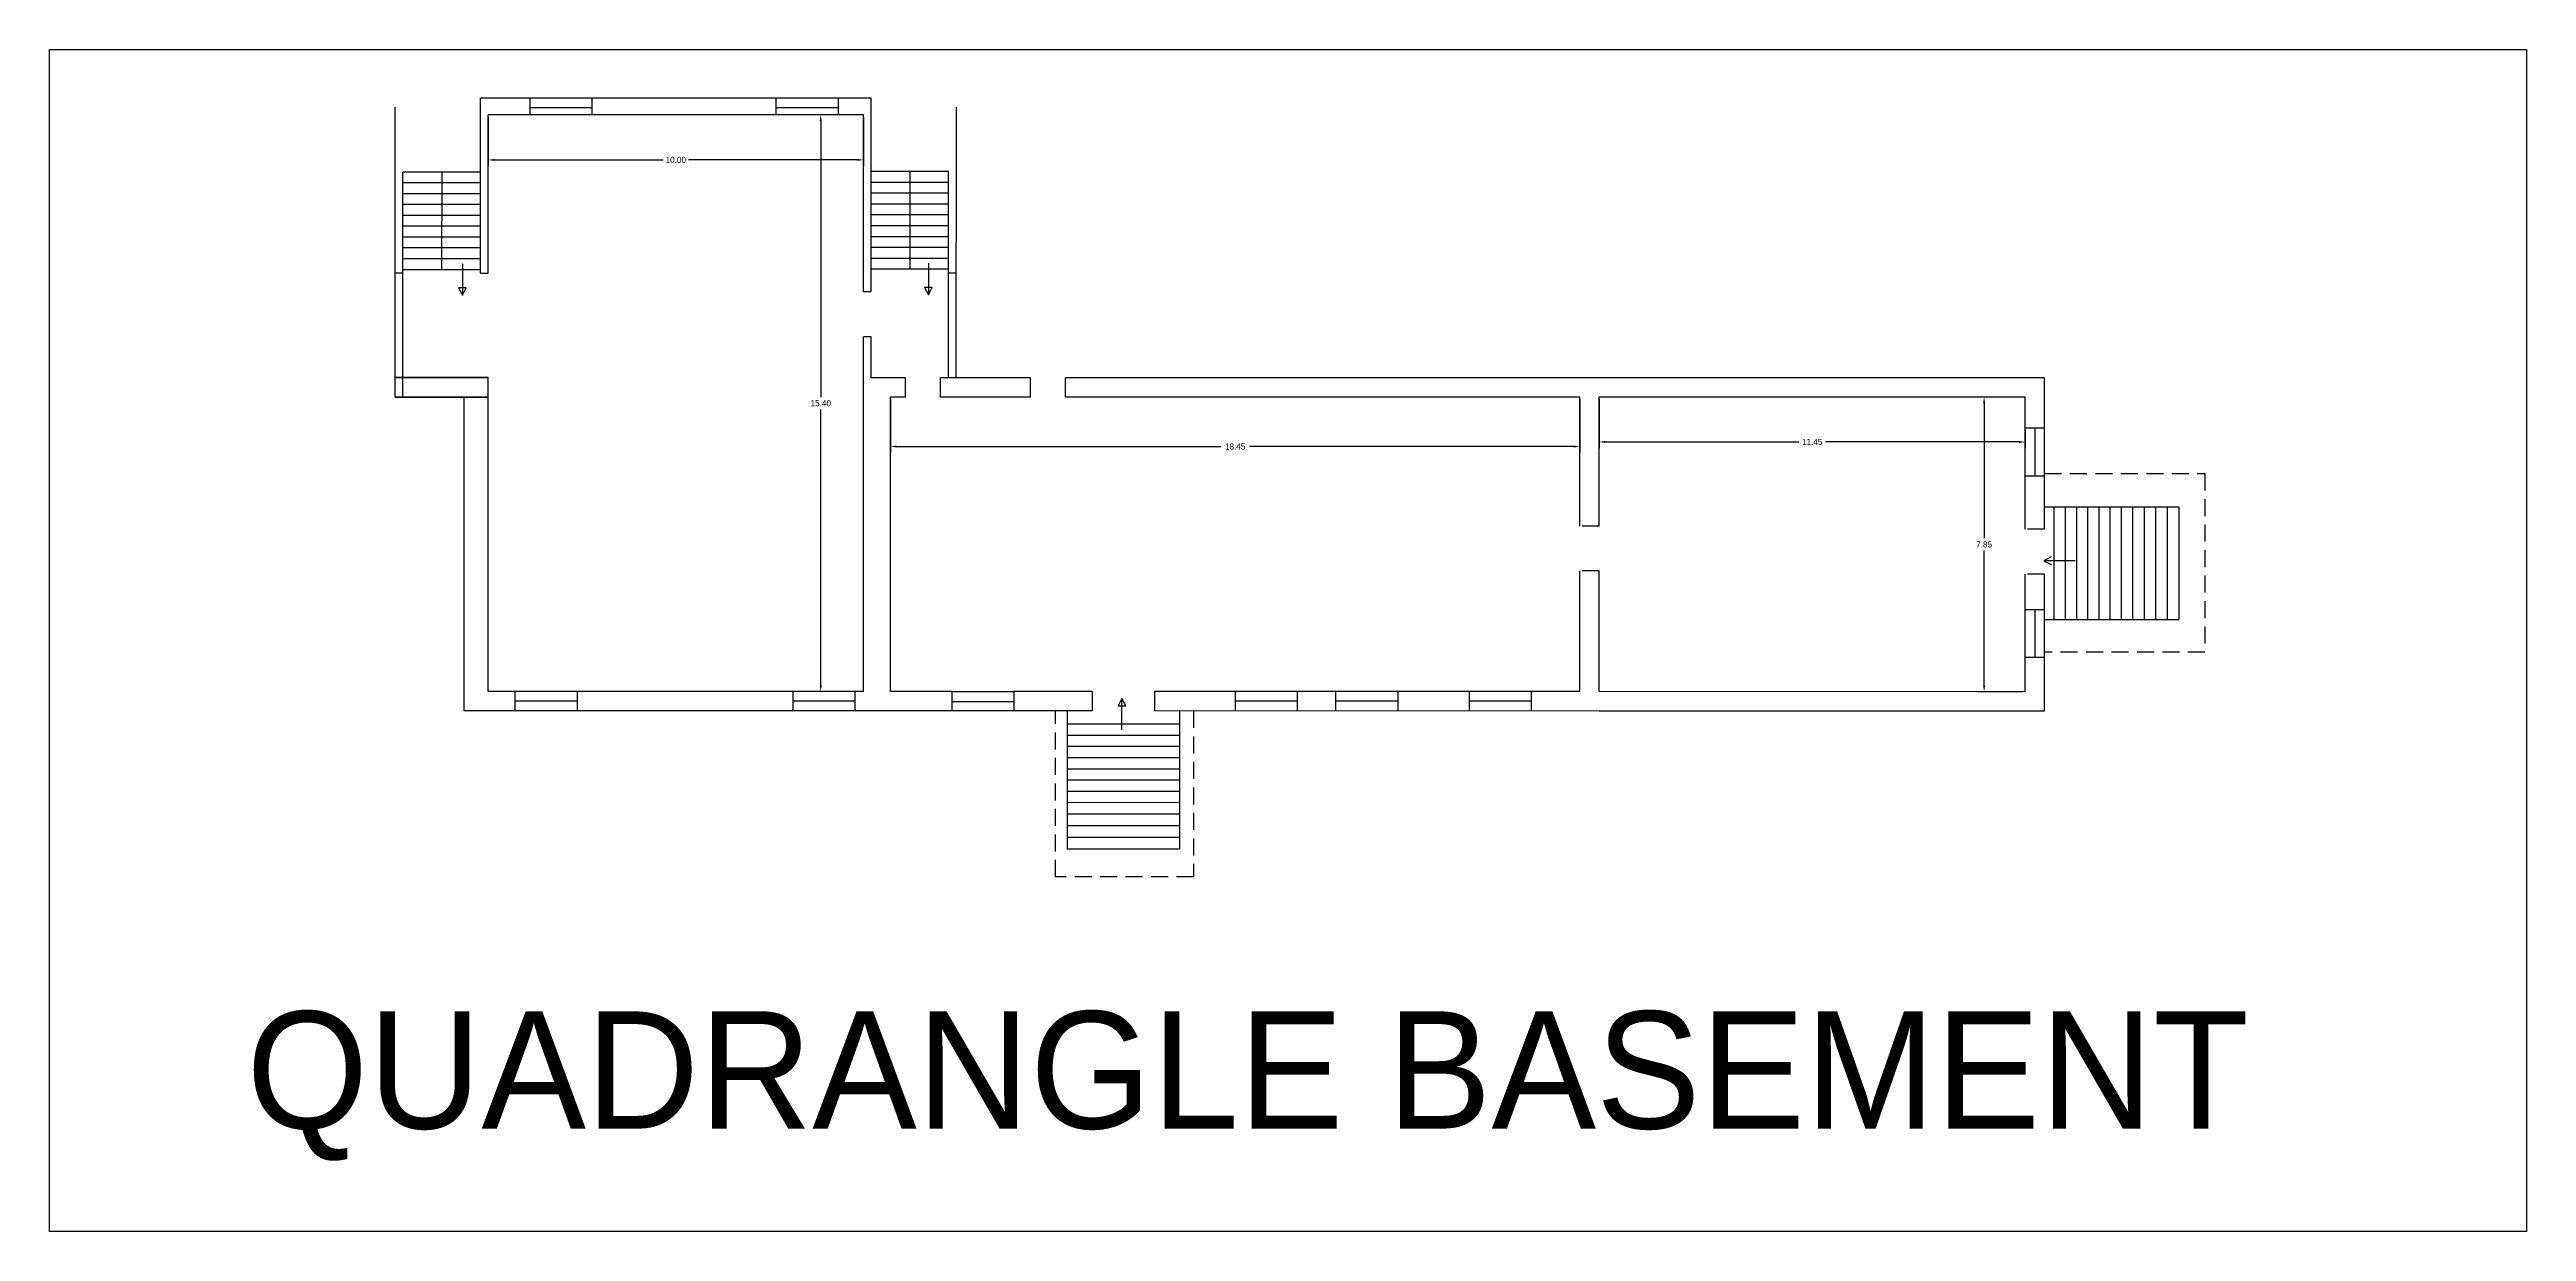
# Model space of a CAD drawing. Header units: inches. Extents: x 56 to 408, y 49 to 166.
# Drawn here: x 334.6 to 407.5, y 131 to 165.8 of the extents above; entities that cross this region are included whole.
import ezdxf

# ---------------------------------------------------------------- set-up
doc = ezdxf.new("R2010")
doc.units = ezdxf.units.IN
doc.header["$MEASUREMENT"] = 0
doc.linetypes.add('DASHED', pattern=[0.75, 0.5, -0.25])
doc.layers.add('TEXT', color=7, linetype='Continuous', lineweight=15)
doc.layers.add('WALL', color=7, linetype='Continuous', lineweight=30)
doc.dimstyles.get("Standard").update_dxf_attribs({"dimtxt": 0.18, "dimasz": 0.18, "dimexe": 0.18, "dimexo": 0.0625, "dimgap": 0.09, "dimtad": 0, "dimtih": 1, "dimtoh": 1, "dimdec": 4, "dimzin": 0, "dimdsep": 46, "dimtxsty": 'Standard', "dimcen": 0.09, "dimadec": 0, "dimazin": 0, "dimtfac": 1, "dimtdec": 4, "dimtofl": 0, "dimtmove": 0, "dimatfit": 3, "dimfxl": 1, "dimtolj": 1, "dimtzin": 0, "dimarcsym": 0})

msp = doc.modelspace()

# ---------------------------------------------------------------- texts
at = {"layer": 'TEXT', "ltscale": 0.5}
msp.add_text('QUADRANGLE BASEMENT', height=3.45, dxfattribs=at).set_placement((340.38808, 134.05619))

# ---------------------------------------------------------------- blocks, each defined once
blk = doc.blocks.new('*D26')
at = {"layer": 'Defpoints', "color": 0, "transparency": 16777216}
for p in [(392.759, 155.576), (391.551, 146.911), (392.758, 146.911)]:
    blk.add_point(p, dxfattribs=at)
at = {"layer": 'WALL', "color": 0, "lineweight": -2, "transparency": 16777216}
for p, q in [((392.696, 155.576), (391.371, 155.576)), ((391.551, 155.396), (391.551, 151.423)), ((391.551, 147.091), (391.551, 151.063)), ((392.695, 146.911), (391.371, 146.911))]:
    blk.add_line(p, q, dxfattribs=at)
at = {"layer": 'WALL', "color": 0, "transparency": 16777216}
for points in [[(391.521, 155.396), (391.581, 155.396), (391.551, 155.576)], [(391.521, 147.091), (391.581, 147.091), (391.551, 146.911)]]:
    blk.add_solid(points, dxfattribs=at)
at = {"layer": 'WALL', "color": 0, "transparency": 16777216, "insert": (391.551, 151.243), "char_height": 0.18, "attachment_point": 5}
blk.add_mtext('\\A1;7.85', dxfattribs=at)
blk = doc.blocks.new('*D27')
at = {"layer": 'Defpoints', "color": 0, "transparency": 16777216}
for p in [(380.217, 155.577), (392.759, 154.664), (392.759, 154.258)]:
    blk.add_point(p, dxfattribs=at)
at = {"layer": 'WALL', "color": 0, "lineweight": -2, "transparency": 16777216}
for p, q in [((380.217, 155.515), (380.217, 154.078)), ((380.397, 154.258), (386.098, 154.258)), ((392.579, 154.258), (386.878, 154.258)), ((392.759, 154.601), (392.759, 154.078))]:
    blk.add_line(p, q, dxfattribs=at)
at = {"layer": 'WALL', "color": 0, "transparency": 16777216}
for points in [[(380.397, 154.288), (380.397, 154.228), (380.217, 154.258)], [(392.579, 154.288), (392.579, 154.228), (392.759, 154.258)]]:
    blk.add_solid(points, dxfattribs=at)
at = {"layer": 'WALL', "color": 0, "transparency": 16777216, "insert": (386.488, 154.258), "char_height": 0.18, "attachment_point": 5}
blk.add_mtext('\\A1;11.45', dxfattribs=at)
blk = doc.blocks.new('*D28')
at = {"layer": 'Defpoints', "color": 0, "transparency": 16777216}
for p in [(359.352, 155.579), (379.647, 155.577), (359.352, 154.124)]:
    blk.add_point(p, dxfattribs=at)
at = {"layer": 'WALL', "color": 0, "lineweight": -2, "transparency": 16777216}
for p, q in [((359.352, 155.517), (359.352, 153.944)), ((379.647, 155.515), (379.647, 153.944)), ((359.532, 154.124), (369.079, 154.124)), ((379.467, 154.124), (369.919, 154.124))]:
    blk.add_line(p, q, dxfattribs=at)
at = {"layer": 'WALL', "color": 0, "transparency": 16777216}
for points in [[(359.532, 154.154), (359.532, 154.094), (359.352, 154.124)], [(379.467, 154.154), (379.467, 154.094), (379.647, 154.124)]]:
    blk.add_solid(points, dxfattribs=at)
at = {"layer": 'WALL', "color": 0, "transparency": 16777216, "insert": (369.499, 154.124), "char_height": 0.18, "attachment_point": 5}
blk.add_mtext('\\A1;18.45', dxfattribs=at)
blk = doc.blocks.new('*D29')
at = {"layer": 'Defpoints', "color": 0, "transparency": 16777216}
for p in [(358.555, 163.88), (357.299, 146.914), (358.553, 146.914)]:
    blk.add_point(p, dxfattribs=at)
at = {"layer": 'WALL', "color": 0, "lineweight": -2, "transparency": 16777216}
for p, q in [((358.492, 163.88), (357.119, 163.88)), ((357.299, 163.7), (357.299, 155.577)), ((357.299, 147.094), (357.299, 155.217)), ((358.491, 146.914), (357.119, 146.914))]:
    blk.add_line(p, q, dxfattribs=at)
at = {"layer": 'WALL', "color": 0, "transparency": 16777216}
for points in [[(357.269, 163.7), (357.329, 163.7), (357.299, 163.88)], [(357.269, 147.094), (357.329, 147.094), (357.299, 146.914)]]:
    blk.add_solid(points, dxfattribs=at)
at = {"layer": 'WALL', "color": 0, "transparency": 16777216, "insert": (357.299, 155.397), "char_height": 0.18, "attachment_point": 5}
blk.add_mtext('\\A1;15.40', dxfattribs=at)
blk = doc.blocks.new('*D30')
at = {"layer": 'Defpoints', "color": 0, "transparency": 16777216}
for p in [(347.507, 163.881), (358.555, 163.88), (358.555, 162.557)]:
    blk.add_point(p, dxfattribs=at)
at = {"layer": 'WALL', "color": 0, "lineweight": -2, "transparency": 16777216}
for p, q in [((347.507, 163.818), (347.507, 162.377)), ((358.555, 163.817), (358.555, 162.377)), ((347.687, 162.557), (352.656, 162.557)), ((358.375, 162.557), (353.406, 162.557))]:
    blk.add_line(p, q, dxfattribs=at)
at = {"layer": 'WALL', "color": 0, "transparency": 16777216}
for points in [[(347.687, 162.587), (347.687, 162.527), (347.507, 162.557)], [(358.375, 162.587), (358.375, 162.527), (358.555, 162.557)]]:
    blk.add_solid(points, dxfattribs=at)
at = {"layer": 'WALL', "color": 0, "transparency": 16777216, "insert": (353.031, 162.557), "char_height": 0.18, "attachment_point": 5}
blk.add_mtext('\\A1;10.00', dxfattribs=at)

# ---------------------------------------------------------------- dimensions: what is measured, and where the dimension line sits
at = {"layer": 'WALL'}
for base, p1, p2, text, picture, middle in [((358.55475, 162.55689), (347.50659, 163.88079), (358.55475, 163.87967), '10.00', '*D30', (353.03067, 162.55689)), ((359.35202, 154.12356), (379.64687, 155.57715), (359.35202, 155.57922), '18.45', '*D28', (369.49944, 154.12356))]:
    dim = msp.add_linear_dim(base=base, p1=p1, p2=p2, text=text, dimstyle='Standard', dxfattribs=at)
    dim.commit()
    dim.dimension.update_dxf_attribs({"geometry": picture, "text_midpoint": middle})
for base, p1, p2, text, picture, middle in [((357.29883, 146.91408), (358.55475, 163.87967), (358.55302, 146.91408), '15.40', '*D29', (357.29883, 155.39687)), ((391.55114, 146.9106), (392.75871, 155.57582), (392.75783, 146.9106), '7.85', '*D26', (391.55114, 151.24321))]:
    dim = msp.add_linear_dim(base=base, p1=p1, p2=p2, angle=270, text=text, dimstyle='Standard', dxfattribs=at)
    dim.commit()
    dim.dimension.update_dxf_attribs({"geometry": picture, "text_midpoint": middle})
dim = msp.add_linear_dim(base=(392.75884, 154.25778), p1=(380.21695, 155.5771), p2=(392.75884, 154.66369), text='11.45', dimstyle='Standard', dxfattribs=at)
dim.commit()
dim.dimension.update_dxf_attribs({"geometry": '*D27', "text_midpoint": (386.48783, 154.25778), "dimtype": 160})

# ---------------------------------------------------------------- linework, layer by layer
for p, q in [((348.73151, 164.37567), (348.73146, 163.88067)), ((350.56153, 164.09044), (348.73148, 164.09063)), ((350.56156, 164.37548), (350.56151, 163.88048)), ((355.97966, 164.37493), (355.97961, 163.87993)), ((357.80968, 164.0897), (355.97963, 164.08989)), ((357.80971, 164.37474), (357.80966, 163.87974)), ((347.27839, 162.19973), (344.99807, 162.19996)), ((346.13823, 162.19985), (346.13762, 159.32664)), ((358.78258, 161.9036), (361.0629, 161.90337)), ((358.78261, 162.22285), (361.06293, 162.22262)), ((359.92277, 162.22273), (359.92248, 159.34953)), ((347.27829, 161.242), (344.99797, 161.24223)), ((347.27833, 161.56124), (344.99801, 161.56147)), ((347.27836, 161.88049), (344.99804, 161.88072)), ((358.78251, 161.26511), (361.06283, 161.26488)), ((358.78255, 161.58436), (361.06287, 161.58413)), ((347.27823, 160.60351), (344.99791, 160.60374)), ((347.27826, 160.92275), (344.99794, 160.92298)), ((358.78245, 160.62662), (361.06277, 160.62639)), ((358.78248, 160.94587), (361.0628, 160.94564)), ((347.27816, 159.96502), (344.99784, 159.96525)), ((347.2782, 160.28426), (344.99788, 160.28449)), ((358.78238, 159.98814), (361.0627, 159.9879)), ((358.78242, 160.30738), (361.06274, 160.30715)), ((347.2781, 159.32653), (344.99778, 159.32676)), ((347.27813, 159.64577), (344.99781, 159.646)), ((358.78232, 159.34965), (361.06264, 159.34941)), ((358.78235, 159.66889), (361.06267, 159.66866)), ((393.32915, 154.66363), (392.75907, 154.66369)), ((393.04403, 154.66366), (393.04388, 153.25598)), ((393.32892, 153.25595), (392.75884, 153.25601)), ((393.32846, 152.34567), (397.28589, 152.34527)), ((393.6077, 152.34565), (393.60737, 149.03918)), ((393.9377, 152.34561), (393.93737, 149.03915)), ((394.2677, 152.34558), (394.26737, 149.03911)), ((394.5977, 152.34555), (394.59737, 149.03908)), ((394.9277, 152.34551), (394.92737, 149.03905)), ((395.2577, 152.34548), (395.25737, 149.03901)), ((395.5877, 152.34544), (395.58737, 149.03898)), ((395.9177, 152.34541), (395.91737, 149.03895)), ((396.25975, 152.34538), (396.25941, 149.03891)), ((396.6018, 152.34534), (396.60146, 149.03888)), ((396.94385, 152.34531), (396.94351, 149.03884)), ((397.28589, 152.34527), (397.28556, 149.03881)), ((393.32846, 149.32148), (392.75838, 149.32153)), ((393.04334, 149.3215), (393.0432, 147.91382)), ((393.32813, 149.03921), (397.28556, 149.03881)), ((393.32824, 147.9138), (392.75816, 147.91385)), ((348.29679, 146.91513), (348.29673, 146.34505)), ((350.12681, 146.6299), (348.29676, 146.63009)), ((350.12684, 146.91494), (350.12678, 146.34486)), ((356.47266, 146.91429), (356.4726, 146.34421)), ((358.30268, 146.62907), (356.47263, 146.62925)), ((358.30271, 146.91411), (358.30265, 146.34403)), ((361.15648, 146.91382), (361.15642, 146.34374)), ((362.98652, 146.91363), (362.98646, 146.34355)), ((365.29387, 146.9134), (365.29381, 146.34332)), ((367.12392, 146.91321), (367.12386, 146.34313)), ((369.49862, 146.91297), (369.49856, 146.34289)), ((371.32864, 146.62774), (369.49859, 146.62793)), ((371.32867, 146.91278), (371.32861, 146.3427)), ((372.45708, 146.91267), (372.45703, 146.34259)), ((374.2871, 146.62744), (372.45705, 146.62763)), ((374.28713, 146.91248), (374.28707, 146.3424)), ((376.39023, 146.91227), (376.39018, 146.34219)), ((378.22025, 146.62704), (376.39021, 146.62723)), ((378.22028, 146.91208), (378.22022, 146.342)), ((364.55517, 146.34334), (364.55475, 142.27722)), ((367.86159, 145.95507), (364.55513, 145.95541)), ((367.86163, 146.343), (367.86122, 142.27688)), ((367.86152, 145.29507), (364.55506, 145.29541)), ((367.86156, 145.62507), (364.55509, 145.62541)), ((367.86146, 144.63507), (364.55499, 144.63541)), ((367.86149, 144.96507), (364.55503, 144.96541)), ((367.86139, 143.97507), (364.55493, 143.97541)), ((367.86142, 144.30507), (364.55496, 144.30541)), ((367.86129, 142.96098), (364.55482, 142.96131)), ((367.86132, 143.30302), (364.55486, 143.30336)), ((367.86136, 143.64507), (364.55489, 143.64541)), ((367.86122, 142.27688), (364.55475, 142.27722)), ((367.86125, 142.61893), (364.55479, 142.61926))]:
    msp.add_line(p, q)
at = {"linetype": 'DASHED'}
for p, q in [((358.78225, 158.67061), (358.55422, 158.67061)), ((358.78212, 157.35061), (358.55408, 157.35061)), ((393.32856, 153.32727), (398.05411, 153.32727)), ((398.05411, 153.32727), (398.05411, 148.07488)), ((380.21656, 151.78404), (379.64648, 151.78404)), ((393.3284, 151.68743), (392.75851, 151.68743)), ((380.21643, 150.46404), (379.64635, 150.46404)), ((393.32826, 150.36743), (392.75832, 150.36743)), ((398.05411, 148.07488), (393.32803, 148.07488)), ((364.20662, 141.46203), (364.20662, 146.34337)), ((368.27565, 146.34296), (368.27565, 141.46203)), ((368.27565, 141.46203), (364.20662, 141.46203))]:
    msp.add_line(p, q, dxfattribs=at)
at = {"layer": 'WALL'}
for p, q in [((344.76937, 155.5807), (344.77023, 164.1091)), ((347.27809, 159.22896), (347.27861, 164.37581)), ((358.78283, 164.37464), (347.27861, 164.37581)), ((358.78225, 158.67061), (358.7828, 164.37464)), ((361.29035, 156.14905), (361.29116, 164.10742)), ((347.50612, 159.22894), (347.50659, 163.88079)), ((358.55475, 163.87967), (347.50659, 163.88079)), ((358.55422, 158.67061), (358.55475, 163.87967)), ((344.9974, 155.58068), (344.99807, 162.19996)), ((361.06231, 156.14907), (361.06293, 162.22262)), ((344.99777, 159.22919), (344.76974, 159.22922)), ((346.75046, 159.49945), (346.75046, 158.57219)), ((347.27809, 159.22896), (347.50612, 159.22894)), ((360.47209, 159.51373), (360.47209, 158.58647)), ((361.29066, 159.22754), (361.06263, 159.22756)), ((346.85874, 158.78895), (346.63535, 158.78895)), ((346.63535, 158.78895), (346.75046, 158.57219)), ((346.75046, 158.57219), (346.85874, 158.78895)), ((360.58036, 158.80323), (360.35697, 158.80323)), ((360.35697, 158.80323), (360.47209, 158.58647)), ((360.47209, 158.58647), (360.58036, 158.80323)), ((358.55302, 146.91408), (358.55408, 157.35061)), ((358.78199, 156.14924), (358.78212, 157.35061)), ((344.76942, 156.15078), (347.50581, 156.1505)), ((347.50581, 156.1505), (344.76942, 156.15078)), ((347.50487, 146.91521), (347.50581, 156.1505)), ((359.79755, 156.14916), (358.78199, 156.14924)), ((359.79749, 155.57917), (359.79755, 156.14916)), ((360.82363, 155.57907), (360.82369, 156.14908)), ((363.4782, 156.14888), (360.82369, 156.14908)), ((363.47815, 155.5788), (363.4782, 156.14888)), ((364.50429, 155.57869), (364.50435, 156.14878)), ((375.02928, 156.1477), (364.50435, 156.14878)), ((380.21701, 156.14718), (375.02928, 156.1477)), ((393.32885, 156.14584), (380.21701, 156.14718)), ((393.32848, 152.45776), (393.32885, 156.14584)), ((347.50575, 155.58042), (344.76937, 155.5807)), ((344.76937, 155.5807), (347.50575, 155.58042)), ((346.79472, 155.5805), (346.79472, 146.3452)), ((359.35113, 146.914), (359.35202, 155.57922)), ((359.79749, 155.57917), (359.35202, 155.57922)), ((363.47815, 155.5788), (360.82363, 155.57907)), ((375.02922, 155.57762), (364.50429, 155.57869)), ((379.64687, 155.57715), (375.02922, 155.57762)), ((379.64671, 154.03514), (379.64687, 155.57715)), ((380.21679, 154.03508), (380.21695, 155.5771)), ((392.75871, 155.57582), (380.21695, 155.5771)), ((392.75884, 154.66369), (392.75871, 155.57582)), ((392.75851, 151.68743), (392.75884, 154.66369)), ((379.64648, 151.78404), (379.64671, 154.03514)), ((380.21656, 151.78404), (380.21679, 154.03508)), ((393.3284, 151.68743), (393.32848, 152.45776)), ((379.64614, 148.38678), (379.64635, 150.46404)), ((380.21622, 148.38672), (380.21643, 150.46404)), ((392.75783, 146.9106), (392.75832, 150.36743)), ((393.52482, 150.87427), (393.30806, 150.75916)), ((394.23532, 150.75916), (393.30806, 150.75916)), ((393.30806, 150.75916), (393.52482, 150.65088)), ((393.32785, 146.34046), (393.32826, 150.36743)), ((379.64599, 146.91194), (379.64614, 148.38678)), ((380.21607, 146.91188), (380.21622, 148.38672)), ((350.80563, 146.91487), (347.50487, 146.91521)), ((358.55302, 146.91408), (350.80563, 146.91487)), ((361.15648, 146.91382), (359.35113, 146.914)), ((362.98649, 146.61576), (361.15644, 146.61576)), ((361.15648, 146.91382), (362.98652, 146.91363)), ((365.29387, 146.9134), (362.98652, 146.91363)), ((366.16409, 146.71244), (366.05582, 146.49567)), ((366.16409, 145.78518), (366.16409, 146.71244)), ((366.27921, 146.49567), (366.16409, 146.71244)), ((379.64599, 146.91194), (367.12392, 146.91321)), ((392.75783, 146.9106), (380.21607, 146.91188)), ((365.29381, 146.34332), (346.79472, 146.3452)), ((366.05582, 146.49567), (366.27921, 146.49567)), ((380.21601, 146.3418), (367.12386, 146.34313)), ((393.32785, 146.34046), (380.21601, 146.3418))]:
    msp.add_line(p, q, dxfattribs=at)
msp.add_lwpolyline([(334.59259, 165.80294), (407.51947, 165.80294), (407.51947, 131.03035), (334.59259, 131.03035)], close=True, dxfattribs=at)

msp.set_redraw_order([(e.dxf.handle, doc.entitydb.next_handle()) for e in msp.query("TEXT MTEXT ATTDEF DIMENSION ARC_DIMENSION")])  # texts and dimensions are drawn at this point

doc.saveas('drawing.dxf')
